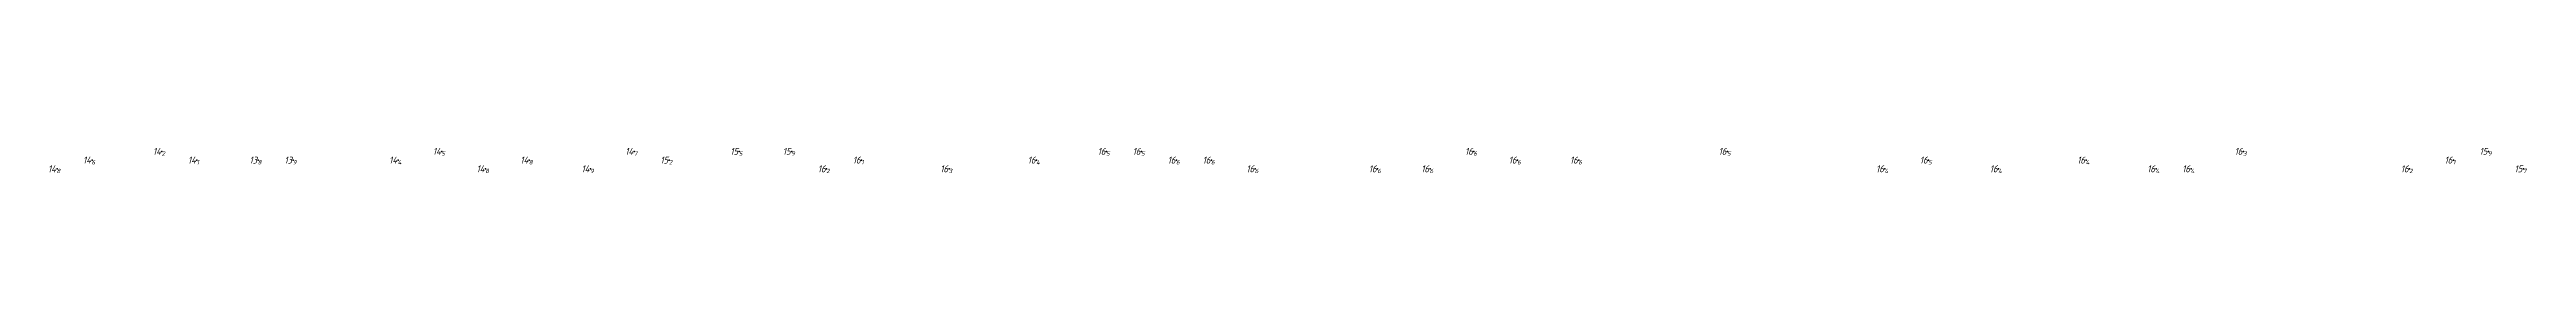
# Model space of a CAD drawing. Header units: metres. Extents: x 555406 to 556003, y 5031197 to 5031451.
# Drawn here: x 555439.1 to 555722.4, y 5031302.5 to 5031305.4 of the extents above; entities that cross this region are included whole.
import ezdxf
from ezdxf.enums import TextEntityAlignment as Align

# ---------------------------------------------------------------- set-up
doc = ezdxf.new("R2010")
doc.units = ezdxf.units.M
doc.layers.add('DEPTHS_TEXT', color=7, linetype='Continuous')
doc.layers.add('POINTS', color=8, linetype='Continuous')
doc.styles.add('ISO', font='iso')

msp = doc.modelspace()

# ---------------------------------------------------------------- texts
at = {"layer": 'DEPTHS_TEXT', "linetype": 'Continuous', "style": 'ISO', "oblique": 15}
for s, p in [('14', (555451.87, 5031305)), ('14', (555483.87, 5031305)), ('14', (555505.87, 5031305)), ('15', (555517.87, 5031305)), ('15', (555523.87, 5031305)), ('16', (555559.87, 5031305)), ('16', (555563.87, 5031305)), ('16', (555601.87, 5031305)), ('16', (555630.87, 5031305)), ('16', (555689.87, 5031305)), ('15', (555717.87, 5031305)), ('14', (555439.87, 5031303)), ('14', (555443.87, 5031304)), ('14', (555455.87, 5031304)), ('13', (555462.87, 5031304)), ('13', (555466.87, 5031304)), ('14', (555478.87, 5031304)), ('14', (555488.87, 5031303)), ('14', (555493.87, 5031304)), ('14', (555500.87, 5031303)), ('15', (555509.87, 5031304)), ('16', (555527.87, 5031303)), ('16', (555531.87, 5031304)), ('16', (555541.87, 5031303)), ('16', (555551.87, 5031304)), ('16', (555567.87, 5031304)), ('16', (555571.87, 5031304)), ('16', (555576.87, 5031303)), ('16', (555590.87, 5031303)), ('16', (555596.87, 5031303)), ('16', (555606.87, 5031304)), ('16', (555613.87, 5031304)), ('16', (555648.87, 5031303)), ('16', (555653.87, 5031304)), ('16', (555661.87, 5031303)), ('16', (555671.87, 5031304)), ('16', (555679.87, 5031303)), ('16', (555683.87, 5031303)), ('16', (555708.87, 5031303)), ('16', (555713.87, 5031304)), ('15', (555721.87, 5031303))]:
    msp.add_text(s, height=0.8, dxfattribs=at).set_placement(p, align=Align.MIDDLE_RIGHT)
for s, p in [('8', (555439.95, 5031303)), ('6', (555443.95, 5031304)), ('2', (555451.95, 5031305)), ('1', (555455.95, 5031304)), ('8', (555462.95, 5031304)), ('9', (555466.95, 5031304)), ('4', (555478.95, 5031304)), ('5', (555483.95, 5031305)), ('8', (555488.95, 5031303)), ('8', (555493.95, 5031304)), ('9', (555500.95, 5031303)), ('7', (555505.95, 5031305)), ('2', (555509.95, 5031304)), ('5', (555517.95, 5031305)), ('9', (555523.95, 5031305)), ('2', (555527.95, 5031303)), ('1', (555531.95, 5031304)), ('3', (555541.95, 5031303)), ('4', (555551.95, 5031304)), ('5', (555559.95, 5031305)), ('5', (555563.95, 5031305)), ('6', (555567.95, 5031304)), ('6', (555571.95, 5031304)), ('6', (555576.95, 5031303)), ('6', (555590.95, 5031303)), ('6', (555596.95, 5031303)), ('6', (555601.95, 5031305)), ('6', (555606.95, 5031304)), ('6', (555613.95, 5031304)), ('5', (555630.95, 5031305)), ('4', (555648.95, 5031303)), ('5', (555653.95, 5031304)), ('4', (555661.95, 5031303)), ('4', (555671.95, 5031304)), ('4', (555679.95, 5031303)), ('4', (555683.95, 5031303)), ('3', (555689.95, 5031305)), ('2', (555708.95, 5031303)), ('1', (555713.95, 5031304)), ('9', (555717.95, 5031305)), ('7', (555721.95, 5031303))]:
    msp.add_text(s, height=0.5, dxfattribs=at).set_placement(p, align=Align.TOP_LEFT)

# ---------------------------------------------------------------- linework, layer by layer
at = {"layer": 'POINTS', "linetype": 'Continuous'}
for p in [(555440, 5031303, 14.8), (555444, 5031304, 14.6), (555452, 5031305, 14.2), (555456, 5031304, 14.1), (555463, 5031304, 13.8), (555467, 5031304, 13.9), (555479, 5031304, 14.4), (555484, 5031305, 14.5), (555489, 5031303, 14.8), (555494, 5031304, 14.8), (555501, 5031303, 14.9), (555506, 5031305, 14.7), (555510, 5031304, 15.2), (555518, 5031305, 15.5), (555524, 5031305, 15.9), (555528, 5031303, 16.2), (555532, 5031304, 16.1), (555542, 5031303, 16.3), (555552, 5031304, 16.4), (555560, 5031305, 16.5), (555564, 5031305, 16.5), (555568, 5031304, 16.6), (555572, 5031304, 16.6), (555577, 5031303, 16.6), (555591, 5031303, 16.6), (555597, 5031303, 16.6), (555602, 5031305, 16.6), (555607, 5031304, 16.6), (555614, 5031304, 16.6), (555631, 5031305, 16.5), (555649, 5031303, 16.4), (555654, 5031304, 16.5), (555662, 5031303, 16.4), (555672, 5031304, 16.4), (555680, 5031303, 16.4), (555684, 5031303, 16.4), (555690, 5031305, 16.3), (555709, 5031303, 16.2), (555714, 5031304, 16.1), (555718, 5031305, 15.9), (555722, 5031303, 15.7)]:
    msp.add_point(p, dxfattribs=at)

msp.set_redraw_order([(e.dxf.handle, doc.entitydb.next_handle()) for e in msp.query("TEXT MTEXT ATTDEF DIMENSION ARC_DIMENSION")])  # texts and dimensions are drawn at this point

doc.saveas('drawing.dxf')
